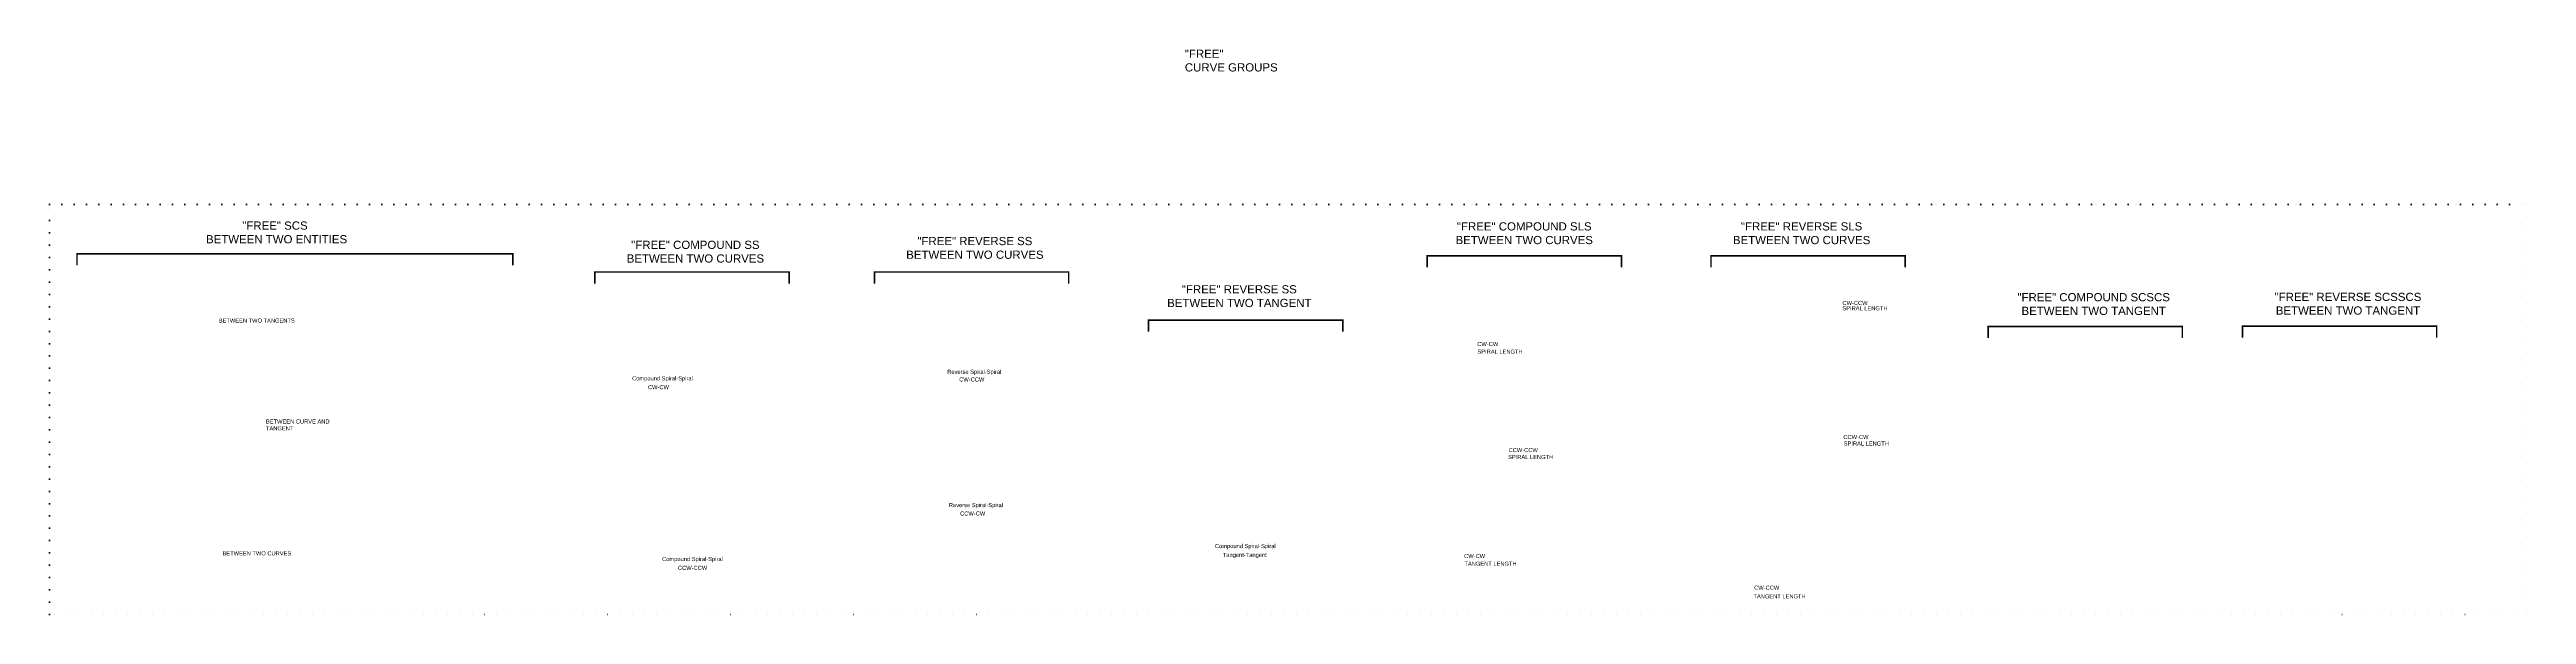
# Model space of a CAD drawing. Header units: feet. Extents: x 1000000 to 1072394, y 992134 to 1026925.
# Drawn here: x 1027151 to 1051336, y 1015007 to 1020519 of the extents above; entities that cross this region are included whole.
import ezdxf

# ---------------------------------------------------------------- set-up
doc = ezdxf.new("R2010")
doc.units = ezdxf.units.FT
doc.header["$LTSCALE"] = 40
doc.header["$MEASUREMENT"] = 0
doc.linetypes.add('ACAD_ISO07W100', pattern=[3, 0, -3])
doc.styles.get("Standard").update_dxf_attribs({"font": 'arial.ttf'})

msp = doc.modelspace()

# ---------------------------------------------------------------- linework, layer by layer
at = {"linetype": 'ACAD_ISO07W100', "lineweight": 100}
msp.add_lwpolyline([(1027151, 1019007), (1051336, 1019007), (1051336, 1015007), (1027151, 1015007)], close=True, dxfattribs=at)
at = {"const_width": 15}
for points in [[(1031675, 1018413), (1031675, 1018526), (1027419, 1018526), (1027419, 1018413)], [(1042500, 1018394), (1042500, 1018507), (1040603, 1018507), (1040603, 1018394)], [(1045270, 1018394), (1045270, 1018507), (1043373, 1018507), (1043373, 1018394)], [(1034373, 1018236), (1034373, 1018349), (1032476, 1018349), (1032476, 1018236)], [(1037102, 1018236), (1037102, 1018349), (1035205, 1018349), (1035205, 1018236)], [(1039779, 1017765), (1039779, 1017878), (1037882, 1017878), (1037882, 1017765)], [(1047976, 1017704), (1047976, 1017817), (1046079, 1017817), (1046079, 1017704)], [(1050459, 1017707), (1050459, 1017820), (1048562, 1017820), (1048562, 1017707)]]:
    msp.add_lwpolyline(points, dxfattribs=at)

# ---------------------------------------------------------------- texts
for s, insert, char_height, width, attachment_point in [('{\\fArial CE|b0|i0|c238|p34;"FREE" }\\PCURVE GROUPS', (1038236, 1020519), 80, 1022.9, 1), ('{\\fArial|b0|i0|c238|p34;"FREE" \\fArial|b0|i0|c0|p34;SCS\\P\\fArial|b0|i0|c238|p34; BETWEEN \\fArial|b0|i0|c0|p34;TWO ENTITIES}', (1029352, 1018842), 80, 3338.3, 2), ('{\\fArial|b0|i0|c238|p34;"FREE" \\fArial|b0|i0|c0|p34;REVERSE SS\\PBETWEEN TWO CURVES}', (1036186, 1018691), 80, 3338.3, 2), ('{\\fArial|b0|i0|c238|p34;"FREE" \\fArial|b0|i0|c0|p34;COMPOUND SLS\\PBETWEEN TWO CURVES}', (1041550, 1018834), 80, 3338.3, 2), ('{\\fArial|b0|i0|c238|p34;"FREE" \\fArial|b0|i0|c0|p34;REVERSE SLS\\PBETWEEN TWO CURVES}', (1044258, 1018834), 80, 3338.3, 2), ('{\\fArial|b0|i0|c238|p34;"FREE" \\fArial|b0|i0|c0|p34;COMPOUND SS\\PBETWEEN TWO CURVES}', (1033457, 1018654), 80, 3338.3, 2), ('{\\fArial|b0|i0|c238|p34;"FREE" \\fArial|b0|i0|c0|p34;REVERSE SS\\PBETWEEN TWO TANGENT}', (1038768, 1018220), 80, 3338.3, 2), ('{\\fArial|b0|i0|c0|p34;SPIRAL LENGTH}', (1044656, 1018015), 40, 725.84, 1), ('{\\fArial|b0|i0|c0|p34;CW-CCW\\fArial|b0|i0|c238|p34;}', (1044657, 1018067), 40, 725.84, 1), ('{\\fArial|b0|i0|c238|p34;"FREE" \\fArial|b0|i0|c0|p34;COMPOUND SCSCS \\PBETWEEN TWO TANGENT}', (1047110, 1018143), 80, 3338.3, 2), ('{\\fArial|b0|i0|c238|p34;"FREE" \\fArial|b0|i0|c0|p34;REVERSE SCSSCS \\PBETWEEN TWO TANGENT}', (1049593, 1018146), 80, 3338.3, 2), ('{\\fArial|b0|i0|c0|p34;BETWEEN TWO TANGENTS\\fArial|b0|i0|c238|p34;}', (1028803, 1017895), 40, 812.15, 1), ('{\\fArial|b0|i0|c0|p34;CW-CW\\fArial|b0|i0|c238|p34;}', (1041091, 1017666), 40, 725.84, 1), ('{\\fArial|b0|i0|c0|p34;SPIRAL LENGTH}', (1041093, 1017592), 40, 725.84, 1), ('{\\fArial|b0|i0|c0|p34;Compound Spiral-Spiral}', (1032839, 1017331), 40, 725.84, 1), ('{\\fArial|b0|i0|c0|p34;CW-CW\\fArial|b0|i0|c238|p34;}', (1032994, 1017245), 40, 725.84, 1), ('{\\fArial|b0|i0|c0|p34;Reverse Spiral-Spiral}', (1035916, 1017395), 40, 725.84, 1), ('{\\fArial|b0|i0|c0|p34;CW-CCW\\fArial|b0|i0|c238|p34;}', (1036033, 1017320), 40, 725.84, 1), ('{\\fArial|b0|i0|c0|p34;BETWEEN CURVE AND TANGENT\\fArial|b0|i0|c238|p34;}', (1029264, 1016910), 40, 812.15, 1), ('{\\fArial|b0|i0|c0|p34;CCW-CW\\fArial|b0|i0|c238|p34;}', (1044666, 1016759), 40, 725.84, 1), ('{\\fArial|b0|i0|c0|p34;SPIRAL LENGTH}', (1041392, 1016563), 40, 725.84, 1), ('{\\fArial|b0|i0|c0|p34;CCW-CCW}', (1041397, 1016631), 40, 725.84, 1), ('{\\fArial|b0|i0|c0|p34;SPIRAL LENGTH}', (1044669, 1016695), 40, 725.84, 1), ('{\\fArial|b0|i0|c0|p34;Reverse Spiral-Spiral}', (1035932, 1016094), 40, 725.84, 1), ('{\\fArial|b0|i0|c0|p34;CCW-CW\\fArial|b0|i0|c238|p34;}', (1036042, 1016012), 40, 725.84, 1), ('{\\fArial|b0|i0|c0|p34;BETWEEN TWO CURVES\\fArial|b0|i0|c238|p34;}', (1028840, 1015623), 40, 812.15, 1), ('{\\fArial|b0|i0|c0|p34;Compound Spiral-Spiral}', (1033132, 1015568), 40, 725.84, 1), ('{\\fArial|b0|i0|c0|p34;Compound Spiral-Spiral}', (1038530, 1015694), 40, 725.84, 1), ('{\\fArial|b0|i0|c0|p34;Tangent-Tangent}', (1038607, 1015608), 40, 725.84, 1), ('{\\fArial|b0|i0|c0|p34;CW-CW\\fArial|b0|i0|c238|p34;}', (1040963, 1015597), 40, 725.84, 1), ('{\\fArial|b0|i0|c0|p34;TANGENT LENGTH}', (1040966, 1015522), 40, 725.84, 1), ('{\\fArial|b0|i0|c0|p34;CCW-CCW}', (1033287, 1015482), 40, 725.84, 1), ('{\\fArial|b0|i0|c0|p34;CW-CCW\\fArial|b0|i0|c238|p34;}', (1043795, 1015288), 40, 725.84, 1), ('{\\fArial|b0|i0|c0|p34;TANGENT LENGTH}', (1043788, 1015204), 40, 725.84, 1)]:
    msp.add_mtext(s, dxfattribs=dict(insert=insert, char_height=char_height, width=width, attachment_point=attachment_point))

doc.saveas('drawing.dxf')
